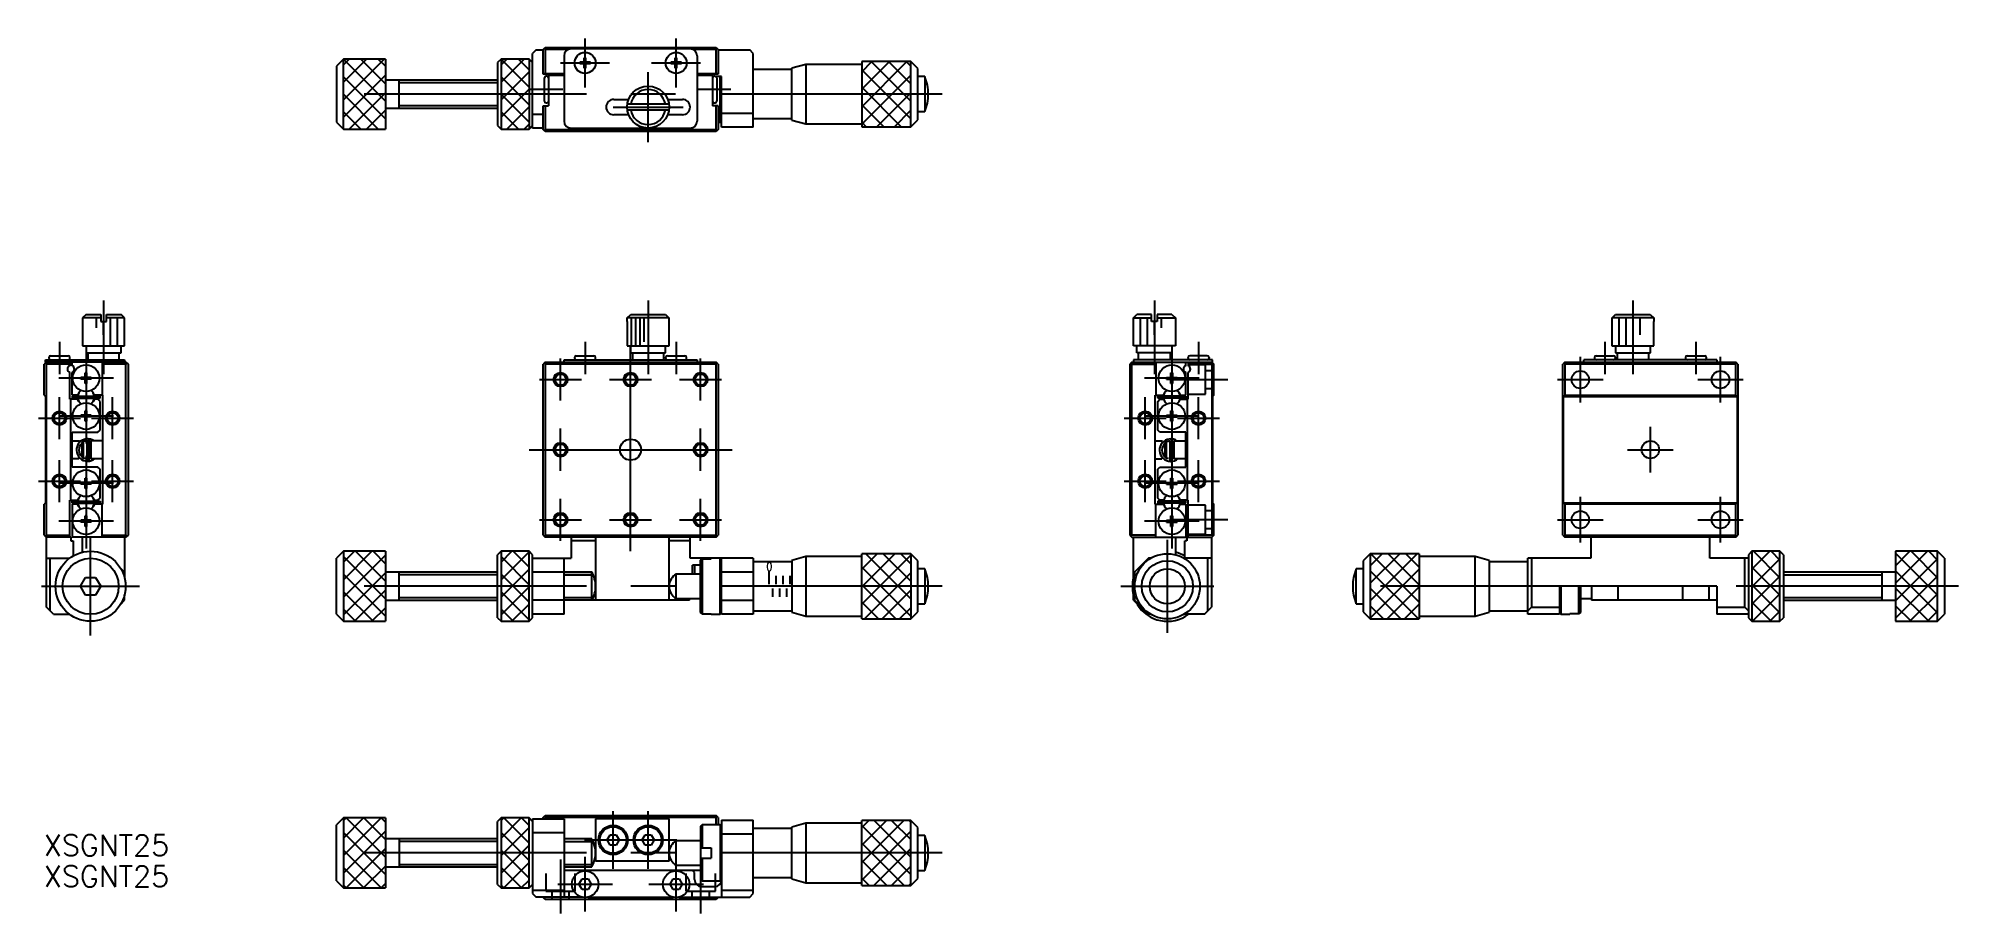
# Model space of a CAD drawing. Extents: x -85 to 190, y -66 to 59.
import ezdxf
from ezdxf.enums import TextEntityAlignment as Align

# ---------------------------------------------------------------- set-up
doc = ezdxf.new("R2010")
doc.units = 0
doc.linetypes.add('CENTER', pattern=[50.8, 31.75, -6.35, 6.35, -6.35])
doc.linetypes.add('DASHED', pattern=[19.05, 12.7, -6.35])
doc.layers.get('0').update_dxf_attribs({"linetype": 'CONTINUOUS'})
doc.layers.add('CENTER', color=1, linetype='CENTER')
doc.styles.get("Standard").update_dxf_attribs({"font": 'txt.shx', "height": 3, "bigfont": 'bigfont.shx'})

msp = doc.modelspace()

# ---------------------------------------------------------------- texts
at = {"color": 7, "linetype": 'CONTINUOUS', "width": 0.86}
msp.add_text('0', height=1.2, dxfattribs=at).set_placement((19.81, -17.28), align=Align.CENTER)

# ---------------------------------------------------------------- blocks, each defined once
blk = doc.blocks.new('*U2')
at = {"color": 7, "linetype": 'CONTINUOUS'}
blk.add_text('XSGNT25', height=3, dxfattribs=at).set_placement((-83.76, -57.98))
blk = doc.blocks.new('*U3')
at = {"color": 7, "linetype": 'CONTINUOUS'}
blk.add_text('XSGNT25', height=3, dxfattribs=at).set_placement((-83.76, -62.38))

# ---------------------------------------------------------------- linework, layer by layer
at = {"color": 7, "linetype": 'CONTINUOUS'}
for p, q in [((-41, 55.75), (-42, 54.75)), ((-35, 55.75), (-41, 55.75)), ((-41, 54.94), (-40.19, 55.75)), ((-41, 52.44), (-37.69, 55.75)), ((-41, 49.94), (-35.19, 55.75)), ((-41, 55.73), (-35, 49.73)), ((-41, 45.75), (-41, 55.73)), ((-38.52, 55.75), (-35, 52.23)), ((-36.02, 55.75), (-35, 54.73)), ((-35, 55.75), (-35, 45.75)), ((-18.5, 55.75), (-19, 55.25)), ((-19, 55.25), (-19, 46.25)), ((-14.5, 55.75), (-18.5, 55.75)), ((-18.5, 54.94), (-17.69, 55.75)), ((-18.5, 52.44), (-15.19, 55.75)), ((-18.5, 55.73), (-14.5, 51.73)), ((-18.5, 55.73), (-18.5, 45.75)), ((-16.02, 55.75), (-14.5, 54.23)), ((-14, 55.25), (-14.5, 55.75)), ((-14.5, 55.75), (-14.5, 45.75)), ((-13.5, 57.05), (-14, 56.55)), ((-14, 45.9), (-14, 56.55)), ((-13.5, 57.05), (-12.5, 57.05)), ((-12.5, 57.1), (-12.2, 57.4)), ((-12.5, 53.6), (-12.5, 57.1)), ((-12.35, 57.25), (-12.2, 57.1)), ((-12.2, 57.4), (12.2, 57.4)), ((-12.2, 57.1), (-12.2, 53.7)), ((-8.94, 57.1), (-12.2, 57.1)), ((-9.5, 56.2), (-9.5, 46.9)), ((8.5, 57.2), (-8.5, 57.2)), ((-7.25, 55.08), (-7.25, 55.33)), ((-6.63, 55.33), (-7.25, 55.33)), ((-6.63, 55.08), (-7.25, 55.08)), ((-6.38, 55.95), (-6.63, 55.95)), ((-6.63, 55.33), (-6.63, 55.95)), ((-6.63, 54.45), (-6.63, 55.08)), ((-6.38, 55.33), (-6.38, 55.95)), ((-5.75, 55.33), (-6.38, 55.33)), ((-6.38, 54.45), (-6.38, 55.08)), ((-5.75, 55.08), (-6.38, 55.08)), ((-5.75, 55.08), (-5.75, 55.33)), ((5.75, 55.08), (5.75, 55.33)), ((6.37, 55.33), (5.75, 55.33)), ((6.37, 55.08), (5.75, 55.08)), ((6.62, 55.95), (6.37, 55.95)), ((6.37, 55.33), (6.37, 55.95)), ((6.37, 54.45), (6.37, 55.08)), ((6.62, 55.33), (6.62, 55.95)), ((7.25, 55.33), (6.62, 55.33)), ((6.62, 54.45), (6.62, 55.08)), ((7.25, 55.08), (6.62, 55.08)), ((7.25, 55.08), (7.25, 55.33)), ((12.2, 57.1), (8.94, 57.1)), ((9.5, 56.2), (9.5, 46.9)), ((12.2, 57.4), (12.5, 57.1)), ((12.2, 57.1), (12.35, 57.25)), ((12.2, 53.7), (12.2, 57.1)), ((12.5, 57.1), (12.5, 53.6)), ((12.5, 57.05), (17, 57.05)), ((17.5, 56.55), (17, 57.05)), ((17.5, 46.05), (17.5, 56.55)), ((25, 55), (23, 54.45)), ((25, 55), (25, 46.5)), ((33, 55), (25, 55)), ((40, 55.4), (33, 55.4)), ((33, 53.94), (34.46, 55.4)), ((33, 51.44), (36.96, 55.4)), ((33, 48.94), (39.46, 55.4)), ((33, 55.4), (33, 46.1)), ((34.33, 55.4), (40, 49.73)), ((36.83, 55.4), (40, 52.23)), ((39.33, 55.4), (40, 54.73)), ((40, 46.1), (40, 55.4)), ((41, 54.4), (40, 55.4)), ((-42, 54.75), (-42, 46.75)), ((-41, 47.44), (-35, 53.44)), ((-41, 53.23), (-35, 47.23)), ((-19, 52.75), (-35, 52.75)), ((-33.04, 48.75), (-33.04, 52.75)), ((-18.5, 49.94), (-14.5, 53.94)), ((-18.5, 53.23), (-14.5, 49.23)), ((-12.5, 53.7), (-9.5, 53.7)), ((-11.7, 53.6), (-12.5, 53.6)), ((-12.3, 49.75), (-12.3, 53.05)), ((-11.95, 53.3), (-12.05, 53.3)), ((-11.7, 53.6), (-11.7, 49.1)), ((-9.5, 53.4), (-11.7, 53.4)), ((-6.38, 54.45), (-6.63, 54.45)), ((6.62, 54.45), (6.37, 54.45)), ((9.5, 53.7), (12.5, 53.7)), ((11.7, 53.4), (9.5, 53.4)), ((12.5, 53.6), (11.7, 53.6)), ((11.7, 53.6), (11.7, 49.1)), ((11.8, 53.25), (11.7, 53.25)), ((12.05, 53.3), (11.95, 53.3)), ((13, 53.25), (12.2, 53.25)), ((12.3, 53.05), (12.3, 49.75)), ((12.8, 46.75), (12.8, 53.25)), ((13, 46.05), (13, 53.25)), ((23, 54.25), (17.5, 54.25)), ((23, 47.05), (23, 54.45)), ((33, 54.23), (40, 47.23)), ((33, 46.44), (40, 53.44)), ((41, 47.1), (41, 54.4)), ((42, 53.25), (41, 53.25)), ((42, 53.25), (42, 48.25)), ((-41, 50.73), (-36.02, 45.75)), ((-40.19, 45.75), (-35, 50.94)), ((-18.5, 47.44), (-14.5, 51.44)), ((-18.5, 50.73), (-14.5, 46.73)), ((-12.05, 49.5), (-11.95, 49.5)), ((-2.4, 50), (-0.29, 50)), ((5.29, 50), (7.4, 50)), ((11.95, 49.5), (12.05, 49.5)), ((33, 51.73), (38.63, 46.1)), ((35.16, 46.1), (40, 50.94)), ((-42, 46.75), (-41, 45.75)), ((-41, 48.23), (-38.52, 45.75)), ((-37.69, 45.75), (-35, 48.44)), ((-35, 48.75), (-19, 48.75)), ((-18.5, 48.23), (-16.02, 45.75)), ((-17.69, 45.75), (-14.5, 48.94)), ((-14, 47.9), (-12.5, 47.9)), ((-12.5, 45.7), (-12.5, 49.1)), ((-12.5, 49.1), (-11.7, 49.1)), ((-12.2, 49.1), (-12.2, 45.7)), ((-0.29, 47.8), (-2.4, 47.8)), ((5.47, 49.3), (-0.47, 49.3)), ((0.03, 49.3), (-0.47, 49.3)), ((-0.47, 48.5), (0.03, 48.5)), ((4.97, 49.3), (0.03, 49.3)), ((0.03, 48.5), (4.97, 48.5)), ((5.47, 49.3), (4.97, 49.3)), ((4.97, 48.5), (5.47, 48.5)), ((7.4, 47.8), (5.29, 47.8)), ((12.5, 49.1), (11.7, 49.1)), ((12.2, 45.7), (12.2, 49.1)), ((12.5, 49.1), (12.5, 45.7)), ((12.5, 46.75), (12.8, 46.75)), ((12.8, 46.75), (13, 46.95)), ((13, 48.05), (17.5, 48.05)), ((17.5, 47.25), (23, 47.25)), ((23, 47.05), (25, 46.5)), ((33, 49.23), (36.13, 46.1)), ((33, 46.73), (33.63, 46.1)), ((37.66, 46.1), (40, 48.44)), ((40, 46.1), (41, 47.1)), ((41, 48.25), (42, 48.25)), ((-41, 45.75), (-35, 45.75)), ((-19, 46.25), (-18.5, 45.75)), ((-18.5, 45.75), (-14.5, 45.75)), ((-15.19, 45.75), (-14.5, 46.44)), ((-14.5, 45.75), (-14, 46.25)), ((-12.5, 45.9), (-14, 45.9)), ((-12.2, 45.4), (-12.5, 45.7)), ((-12.2, 45.7), (-12.35, 45.55)), ((-12.2, 45.7), (12.2, 45.7)), ((12.2, 45.4), (-12.2, 45.4)), ((-8.5, 45.9), (8.5, 45.9)), ((12.5, 45.7), (12.2, 45.4)), ((12.35, 45.55), (12.2, 45.7)), ((17.5, 46.05), (13, 46.05)), ((25, 46.5), (33, 46.5)), ((33, 46.1), (40, 46.1)), ((-77.75, 19.3), (-78.25, 18.8)), ((-77.75, 19.3), (-75.65, 19.3)), ((-75.65, 19.3), (-75.65, 18.3)), ((-74.85, 19.3), (-72.75, 19.3)), ((-74.85, 18.3), (-74.85, 19.3)), ((-72.25, 18.8), (-72.75, 19.3)), ((-0.47, 18.8), (0.03, 19.3)), ((0.03, 19.3), (4.97, 19.3)), ((4.97, 19.3), (5.47, 18.8)), ((71.78, 18.8), (72.28, 19.3)), ((74.38, 19.3), (72.28, 19.3)), ((74.38, 18.3), (74.38, 19.3)), ((75.18, 19.3), (75.18, 18.3)), ((77.28, 19.3), (75.18, 19.3)), ((77.28, 19.3), (77.78, 18.8)), ((140.13, 18.8), (140.63, 19.3)), ((140.63, 19.3), (145.57, 19.3)), ((140.63, 19.3), (145.57, 19.3)), ((145.57, 19.3), (146.07, 18.8)), ((-78.25, 18.8), (-78.25, 14.8)), ((-75.65, 18.8), (-78.25, 18.8)), ((-76.25, 17.4), (-76.25, 18.8)), ((-75.65, 18.3), (-74.85, 18.3)), ((-75.25, 16.4), (-75.25, 18.3)), ((-72.25, 18.8), (-74.85, 18.8)), ((-74.25, 14.8), (-74.25, 18.8)), ((-73.25, 14.8), (-73.25, 18.8)), ((-72.25, 14.8), (-72.25, 18.8)), ((-0.5, 18.3), (-0.5, 14.8)), ((-0.5, 18.3), (-0.47, 18.3)), ((5.47, 18.8), (-0.47, 18.8)), ((-0.47, 18.3), (-0.47, 18.8)), ((0.1, 18.8), (0.1, 14.8)), ((0.7, 18.8), (0.7, 14.8)), ((1.3, 18.8), (1.3, 14.8)), ((1.9, 18.8), (1.9, 15.4)), ((2.5, 18.8), (2.5, 16.4)), ((5.47, 18.8), (5.47, 18.3)), ((5.47, 18.3), (5.5, 18.3)), ((5.5, 14.8), (5.5, 18.3)), ((71.78, 14.8), (71.78, 18.8)), ((71.78, 18.8), (74.38, 18.8)), ((72.78, 14.8), (72.78, 18.8)), ((73.78, 14.8), (73.78, 18.8)), ((75.18, 18.3), (74.38, 18.3)), ((74.78, 16.4), (74.78, 18.3)), ((75.18, 18.8), (77.78, 18.8)), ((75.78, 17.4), (75.78, 18.8)), ((77.78, 18.8), (77.78, 14.8)), ((140.1, 18.3), (140.1, 14.8)), ((140.1, 18.3), (140.13, 18.3)), ((140.1, 18.3), (140.13, 18.3)), ((146.07, 18.8), (140.13, 18.8)), ((140.13, 18.3), (140.13, 18.8)), ((141.1, 18.8), (141.1, 14.8)), ((142.1, 18.8), (142.1, 14.8)), ((143.1, 18.8), (143.1, 15.4)), ((144.1, 18.8), (144.1, 16.4)), ((146.07, 18.8), (146.07, 18.3)), ((146.07, 18.3), (146.1, 18.3)), ((146.07, 18.3), (146.1, 18.3)), ((146.1, 14.8), (146.1, 18.3)), ((-78.25, 14.8), (-72.25, 14.8)), ((-77.75, 14.8), (-77.75, 13.8)), ((-77.75, 13.8), (-72.75, 13.8)), ((-77.5, 13.8), (-77.5, 12.8)), ((-73, 12.8), (-73, 13.8)), ((-72.75, 13.8), (-72.75, 14.8)), ((-0.5, 14.8), (5.5, 14.8)), ((0, 14.8), (5, 14.8)), ((0, 14.8), (5, 14.8)), ((0, 14.8), (0, 13.8)), ((0, 13.8), (5, 13.8)), ((0.25, 13.8), (0.25, 12.8)), ((4.75, 12.8), (4.75, 13.8)), ((5, 13.8), (5, 14.8)), ((77.78, 14.8), (71.78, 14.8)), ((72.28, 13.8), (72.28, 14.8)), ((77.28, 13.8), (72.28, 13.8)), ((72.53, 12.8), (72.53, 13.8)), ((77.03, 13.8), (77.03, 12.8)), ((77.28, 14.8), (77.28, 13.8)), ((140.1, 14.8), (146.1, 14.8)), ((140.6, 14.8), (140.6, 13.8)), ((140.6, 13.8), (145.6, 13.8)), ((140.85, 13.8), (140.85, 12.8)), ((145.35, 12.8), (145.35, 13.8)), ((145.6, 13.8), (145.6, 14.8)), ((-83.45, 12.5), (-83.75, 12.2)), ((-83.75, 7.8), (-83.75, 12.2)), ((-83.45, 12.2), (-83.6, 12.35)), ((-83.55, 12.5), (-83.55, 12.8)), ((-83.55, 12.8), (-72.25, 12.8)), ((-72.05, 12.5), (-83.55, 12.5)), ((-83.45, 12.2), (-83.45, -12.2)), ((-80.05, 12.2), (-83.45, 12.2)), ((-83.05, 13.15), (-83.05, 13.05)), ((-82.8, 13.4), (-80.3, 13.4)), ((-80.05, 13.05), (-80.05, 13.15)), ((-80.05, 12.5), (-80.05, 11.98)), ((-80.05, 7.2), (-80.05, 11.02)), ((-79.75, 11.98), (-79.75, 12.5)), ((-79.75, 7.8), (-79.75, 11.02)), ((-75.45, 12.5), (-75.45, 7.8)), ((-72.05, 12.2), (-75.45, 12.2)), ((-72.25, 12.8), (-72.25, 12.5)), ((-72.05, 12.5), (-71.75, 12.2)), ((-71.9, 12.35), (-72.05, 12.2)), ((-72.05, -12.2), (-72.05, 12.2)), ((-71.75, 12.2), (-71.75, -12.2)), ((-12.2, 12.5), (-12.5, 12.2)), ((-12.5, -12.2), (-12.5, 12.2)), ((-12.2, 12.2), (-12.35, 12.35)), ((-12.2, 12.5), (12.2, 12.5)), ((-12.2, 12.2), (-12.2, -12.2)), ((12.2, 12.2), (-12.2, 12.2)), ((-9.5, 12.5), (-9.5, 12.8)), ((-9.5, 12.8), (9.5, 12.8)), ((-8, 13.15), (-8, 13.05)), ((-7.75, 13.4), (-5.25, 13.4)), ((-5, 13.05), (-5, 13.15)), ((5, 13.15), (5, 13.05)), ((5.25, 13.4), (7.75, 13.4)), ((8, 13.05), (8, 13.15)), ((9.5, 12.8), (9.5, 12.5)), ((12.5, 12.2), (12.2, 12.5)), ((12.35, 12.35), (12.2, 12.2)), ((12.2, -12.2), (12.2, 12.2)), ((12.5, 12.2), (12.5, -12.2)), ((71.58, 12.5), (71.28, 12.2)), ((71.28, 12.2), (71.28, -12.2)), ((71.43, 12.35), (71.58, 12.2)), ((71.58, 12.5), (83.08, 12.5)), ((71.58, -12.2), (71.58, 12.2)), ((71.58, 12.2), (74.98, 12.2)), ((83.08, 12.8), (71.78, 12.8)), ((71.78, 12.8), (71.78, 12.5)), ((74.98, 12.5), (74.98, 7.8)), ((79.28, 11.98), (79.28, 12.5)), ((79.28, 7.8), (79.28, 11.02)), ((79.58, 13.05), (79.58, 13.15)), ((79.58, 12.5), (79.58, 11.98)), ((79.58, 12.2), (82.98, 12.2)), ((79.58, 7.2), (79.58, 11.02)), ((82.33, 13.4), (79.83, 13.4)), ((82.58, 13.15), (82.58, 13.05)), ((82.98, 12.5), (83.28, 12.2)), ((82.98, 12.2), (83.13, 12.35)), ((82.98, 12.2), (82.98, -12.2)), ((83.08, 12.5), (83.08, 12.8)), ((83.28, 7.8), (83.28, 12.2)), ((133.4, 12.5), (133.1, 12.2)), ((133.1, -12.2), (133.1, 12.2)), ((133.4, 12.2), (133.25, 12.35)), ((133.4, 12.5), (157.8, 12.5)), ((157.8, 12.2), (133.4, 12.2)), ((133.4, 12.2), (133.4, 7.8)), ((136.1, 12.5), (136.1, 12.8)), ((155.1, 12.8), (136.1, 12.8)), ((137.6, 13.15), (137.6, 13.05)), ((137.85, 13.4), (140.35, 13.4)), ((140.6, 13.05), (140.6, 13.15)), ((150.6, 13.15), (150.6, 13.05)), ((150.85, 13.4), (153.35, 13.4)), ((153.6, 13.05), (153.6, 13.15)), ((155.1, 12.8), (155.1, 12.5)), ((158.1, 12.2), (157.8, 12.5)), ((157.95, 12.35), (157.8, 12.2)), ((157.8, 7.8), (157.8, 12.2)), ((158.1, 12.2), (158.1, -12.2)), ((-77.88, 10.32), (-78.5, 10.32)), ((-78.5, 10.07), (-78.5, 10.32)), ((-77.88, 10.07), (-78.5, 10.07)), ((-77.88, 10.32), (-77.88, 10.95)), ((-77.63, 10.95), (-77.88, 10.95)), ((-77.88, 9.45), (-77.88, 10.07)), ((-77.63, 9.45), (-77.88, 9.45)), ((-77.63, 10.32), (-77.63, 10.95)), ((-77, 10.32), (-77.63, 10.32)), ((-77.63, 9.45), (-77.63, 10.07)), ((-77, 10.07), (-77.63, 10.07)), ((-77, 10.07), (-77, 10.32)), ((76.53, 10.32), (77.15, 10.32)), ((76.53, 10.07), (76.53, 10.32)), ((76.53, 10.07), (77.15, 10.07)), ((77.15, 10.32), (77.15, 10.95)), ((77.15, 10.95), (77.4, 10.95)), ((77.15, 9.45), (77.15, 10.07)), ((77.15, 9.45), (77.4, 9.45)), ((77.4, 10.32), (77.4, 10.95)), ((77.4, 10.32), (78.03, 10.32)), ((77.4, 10.07), (78.03, 10.07)), ((77.4, 9.45), (77.4, 10.07)), ((78.03, 10.07), (78.03, 10.32)), ((-83.75, 7.8), (-83.55, 7.6)), ((-83.55, 7.6), (-83.55, -7.6)), ((-79.95, 7.2), (-80.05, 7.2)), ((-79.95, 7.2), (-79.95, -7.2)), ((-78.95, 7.2), (-79.95, 7.2)), ((-78.95, 7.8), (-79.75, 7.8)), ((-79.75, 7.65), (-75.75, 7.65)), ((-79.75, 7.65), (-79.75, 7.35)), ((-79.75, 7.35), (-75.75, 7.35)), ((-79, 7.35), (-78.93, 7.35)), ((-79, 7.35), (-78.93, 7.35)), ((-79, 7.35), (-78.93, 7.35)), ((-79, 7.35), (-78.93, 7.35)), ((-79, 7.35), (-78.93, 7.35)), ((-79, 7.35), (-78.93, 7.35)), ((-79, 7.35), (-78.93, 7.35)), ((-79, 7.35), (-78.93, 7.35)), ((-79, 7.35), (-78.93, 7.35)), ((-79, 7.35), (-78.93, 7.35)), ((-79, 7.35), (-78.93, 7.35)), ((-79, 7.35), (-78.93, 7.35)), ((-79, 7.35), (-78.93, 7.35)), ((-78.78, 8.1), (-78.95, 7.8)), ((-78.78, 6.9), (-78.95, 7.2)), ((-77.63, 5.55), (-77.88, 5.55)), ((-77.88, 4.92), (-77.88, 5.55)), ((-77.63, 4.92), (-77.63, 5.55)), ((-76.55, 7.8), (-76.72, 8.1)), ((-76.55, 7.2), (-76.72, 6.9)), ((-76.57, 7.35), (-76.5, 7.35)), ((-76.57, 7.35), (-76.5, 7.35)), ((-75.35, 7.8), (-76.55, 7.8)), ((-76.05, 7.2), (-76.55, 7.2)), ((-75.75, 6.9), (-76.05, 7.2)), ((-75.75, 7.35), (-75.75, 7.65)), ((-75.75, 2.8), (-75.75, 6.9)), ((-75.35, -7.8), (-75.35, 7.8)), ((74.88, -7.8), (74.88, 7.8)), ((74.88, 7.8), (76.08, 7.8)), ((79.28, 7.65), (75.28, 7.65)), ((75.28, 7.35), (75.28, 7.65)), ((79.28, 7.35), (75.28, 7.35)), ((75.28, 6.9), (75.58, 7.2)), ((75.28, 2.8), (75.28, 6.9)), ((75.58, 7.2), (76.08, 7.2)), ((76.1, 7.35), (76.03, 7.35)), ((76.1, 7.35), (76.03, 7.35)), ((76.08, 7.8), (76.25, 8.1)), ((76.08, 7.2), (76.25, 6.9)), ((77.15, 4.92), (77.15, 5.55)), ((77.15, 5.55), (77.4, 5.55)), ((77.4, 4.92), (77.4, 5.55)), ((78.31, 8.1), (78.48, 7.8)), ((78.31, 6.9), (78.48, 7.2)), ((78.53, 7.35), (78.46, 7.35)), ((78.53, 7.35), (78.46, 7.35)), ((78.53, 7.35), (78.46, 7.35)), ((78.53, 7.35), (78.46, 7.35)), ((78.53, 7.35), (78.46, 7.35)), ((78.53, 7.35), (78.46, 7.35)), ((78.53, 7.35), (78.46, 7.35)), ((78.53, 7.35), (78.46, 7.35)), ((78.53, 7.35), (78.46, 7.35)), ((78.53, 7.35), (78.46, 7.35)), ((78.53, 7.35), (78.46, 7.35)), ((78.53, 7.35), (78.46, 7.35)), ((78.53, 7.35), (78.46, 7.35)), ((78.48, 7.8), (79.28, 7.8)), ((78.48, 7.2), (79.48, 7.2)), ((79.28, 7.65), (79.28, 7.35)), ((79.48, 7.2), (79.48, -7.2)), ((79.48, 7.2), (79.58, 7.2)), ((83.28, 7.8), (83.08, 7.6)), ((83.08, 7.6), (83.08, -7.6)), ((133.2, 7.6), (133.4, 7.8)), ((133.2, -7.6), (133.2, 7.6)), ((133.2, 7.6), (158, 7.6)), ((133.4, 7.8), (157.8, 7.8)), ((157.8, 7.8), (158, 7.6)), ((158, 7.6), (158, -7.6)), ((-78.5, 4.67), (-78.5, 4.92)), ((-77.88, 4.92), (-78.5, 4.92)), ((-77.88, 4.67), (-78.5, 4.67)), ((-77.88, 4.05), (-77.88, 4.67)), ((-77.63, 4.05), (-77.88, 4.05)), ((-77, 4.92), (-77.63, 4.92)), ((-77.63, 4.05), (-77.63, 4.67)), ((-77, 4.67), (-77.63, 4.67)), ((-77, 4.67), (-77, 4.92)), ((-76.05, 2.5), (-75.75, 2.8)), ((75.58, 2.5), (75.28, 2.8)), ((76.53, 4.67), (76.53, 4.92)), ((76.53, 4.92), (77.15, 4.92)), ((76.53, 4.67), (77.15, 4.67)), ((77.15, 4.05), (77.15, 4.67)), ((77.15, 4.05), (77.4, 4.05)), ((77.4, 4.92), (78.03, 4.92)), ((77.4, 4.67), (78.03, 4.67)), ((77.4, 4.05), (77.4, 4.67)), ((78.03, 4.67), (78.03, 4.92)), ((-79.75, -2.5), (-79.75, 2.5)), ((-79.75, 2.5), (-76.05, 2.5)), ((-78.7, 1.23), (-79.75, 1.23)), ((-78.15, 1.2), (-78.35, 0.99)), ((-78.35, 0.99), (-78.35, -0.99)), ((-78.15, 1.2), (-78.15, -1.2)), ((-77.85, 1.2), (-78.15, 1.2)), ((-77.65, 1.25), (-77.85, 1.25)), ((-77.85, 1.25), (-77.85, 1.2)), ((-77.65, 1.34), (-77.65, -1.44)), ((-77.65, 0), (-77.65, -1.25)), ((-77.57, 1.53), (-77.64, 1.45)), ((-77.47, 1.55), (-77.57, 1.53)), ((-77.37, 1.51), (-77.47, 1.55)), ((-77.31, 1.43), (-77.37, 1.51)), ((-77.05, 1.25), (-77.29, 1.01)), ((-77.05, 1.25), (-77.05, -1.25)), ((-75.35, 1.25), (-77.05, 1.25)), ((75.93, 1.21), (74.88, 1.21)), ((79.28, 2.5), (75.58, 2.5)), ((76.48, 1.18), (76.28, 0.97)), ((76.28, 0.97), (76.28, -1.01)), ((76.78, 1.18), (76.48, 1.18)), ((76.48, 1.18), (76.48, -1.22)), ((76.78, 1.23), (76.78, 1.18)), ((76.98, 1.23), (76.78, 1.23)), ((76.98, 1.32), (76.98, -1.46)), ((77.06, 1.51), (76.99, 1.43)), ((77.16, 1.53), (77.06, 1.51)), ((77.25, 1.49), (77.16, 1.53)), ((77.31, 1.41), (77.25, 1.49)), ((77.58, 1.23), (77.34, 0.99)), ((79.28, 1.23), (77.58, 1.23)), ((77.58, 1.23), (77.58, -1.27)), ((79.28, -2.5), (79.28, 2.5)), ((-79.75, -1.27), (-78.76, -1.27)), ((-76.05, -2.5), (-79.75, -2.5)), ((-78.35, -0.99), (-78.15, -1.2)), ((-78.15, -1.2), (-77.85, -1.2)), ((-77.66, -1.46), (-77.63, -1.56)), ((-77.63, -1.56), (-77.55, -1.63)), ((-77.55, -1.63), (-77.45, -1.65)), ((-77.45, -1.65), (-77.36, -1.6)), ((-77.36, -1.6), (-77.31, -1.51)), ((-77.29, -1.01), (-77.05, -1.25)), ((-77.05, -1.25), (-75.35, -1.25)), ((-75.75, -2.8), (-76.05, -2.5)), ((74.88, -1.29), (75.86, -1.29)), ((75.28, -2.8), (75.58, -2.5)), ((75.58, -2.5), (79.28, -2.5)), ((76.28, -1.01), (76.48, -1.22)), ((76.48, -1.22), (76.78, -1.22)), ((76.97, -1.48), (76.99, -1.58)), ((76.98, -0.02), (76.98, -1.27)), ((76.99, -1.58), (77.07, -1.65)), ((77.07, -1.65), (77.18, -1.67)), ((77.18, -1.67), (77.27, -1.62)), ((77.27, -1.62), (77.32, -1.53)), ((77.34, -1.03), (77.58, -1.27)), ((77.58, -1.27), (79.28, -1.27)), ((-77.88, -4.68), (-78.5, -4.68)), ((-78.5, -4.93), (-78.5, -4.68)), ((-77.88, -4.93), (-78.5, -4.93)), ((-77.88, -4.68), (-77.88, -4.05)), ((-77.63, -4.05), (-77.88, -4.05)), ((-77.88, -5.55), (-77.88, -4.93)), ((-77.63, -4.68), (-77.63, -4.05)), ((-77, -4.68), (-77.63, -4.68)), ((-77, -4.93), (-77.63, -4.93)), ((-77.63, -5.55), (-77.63, -4.93)), ((-77, -4.93), (-77, -4.68)), ((-75.75, -6.9), (-75.75, -2.8)), ((75.28, -6.9), (75.28, -2.8)), ((76.53, -4.68), (77.15, -4.68)), ((76.53, -4.93), (76.53, -4.68)), ((76.53, -4.93), (77.15, -4.93)), ((77.15, -4.68), (77.15, -4.05)), ((77.15, -4.05), (77.4, -4.05)), ((77.15, -5.55), (77.15, -4.93)), ((77.4, -4.68), (77.4, -4.05)), ((77.4, -4.68), (78.03, -4.68)), ((77.4, -4.93), (78.03, -4.93)), ((77.4, -5.55), (77.4, -4.93)), ((78.03, -4.93), (78.03, -4.68)), ((-83.55, -7.6), (-83.75, -7.8)), ((-83.75, -12.2), (-83.75, -7.8)), ((-80.05, -12.5), (-80.05, -7.2)), ((-80.05, -7.2), (-78.95, -7.2)), ((-79.75, -7.35), (-75.75, -7.35)), ((-79.75, -7.65), (-79.75, -7.35)), ((-79.75, -7.65), (-75.75, -7.65)), ((-79.75, -7.8), (-79.75, -12.5)), ((-78.95, -7.8), (-79.75, -7.8)), ((-79, -7.35), (-78.93, -7.35)), ((-79, -7.35), (-78.93, -7.35)), ((-79, -7.35), (-78.93, -7.35)), ((-79, -7.35), (-78.93, -7.35)), ((-79, -7.35), (-78.93, -7.35)), ((-79, -7.35), (-78.93, -7.35)), ((-79, -7.35), (-78.93, -7.35)), ((-79, -7.35), (-78.93, -7.35)), ((-79, -7.35), (-78.93, -7.35)), ((-79, -7.35), (-78.93, -7.35)), ((-79, -7.35), (-78.93, -7.35)), ((-79, -7.35), (-78.93, -7.35)), ((-79, -7.35), (-78.93, -7.35)), ((-78.78, -6.9), (-78.95, -7.2)), ((-78.78, -8.1), (-78.95, -7.8)), ((-77.63, -5.55), (-77.88, -5.55)), ((-76.55, -7.2), (-76.72, -6.9)), ((-76.55, -7.8), (-76.72, -8.1)), ((-76.57, -7.35), (-76.5, -7.35)), ((-76.57, -7.35), (-76.5, -7.35)), ((-76.55, -7.2), (-76.05, -7.2)), ((-75.35, -7.8), (-76.55, -7.8)), ((-76.05, -7.2), (-75.75, -6.9)), ((-75.75, -7.35), (-75.75, -7.65)), ((-75.45, -12.2), (-75.45, -7.8)), ((74.88, -7.8), (76.08, -7.8)), ((74.98, -12.2), (74.98, -7.8)), ((75.58, -7.2), (75.28, -6.9)), ((79.28, -7.35), (75.28, -7.35)), ((75.28, -7.35), (75.28, -7.65)), ((79.28, -7.65), (75.28, -7.65)), ((76.08, -7.2), (75.58, -7.2)), ((76.1, -7.35), (76.03, -7.35)), ((76.1, -7.35), (76.03, -7.35)), ((76.08, -7.2), (76.25, -6.9)), ((76.08, -7.8), (76.25, -8.1)), ((77.15, -5.55), (77.4, -5.55)), ((78.31, -6.9), (78.48, -7.2)), ((78.31, -8.1), (78.48, -7.8)), ((78.53, -7.35), (78.46, -7.35)), ((78.53, -7.35), (78.46, -7.35)), ((78.53, -7.35), (78.46, -7.35)), ((78.53, -7.35), (78.46, -7.35)), ((78.53, -7.35), (78.46, -7.35)), ((78.53, -7.35), (78.46, -7.35)), ((78.53, -7.35), (78.46, -7.35)), ((78.53, -7.35), (78.46, -7.35)), ((78.53, -7.35), (78.46, -7.35)), ((78.53, -7.35), (78.46, -7.35)), ((78.53, -7.35), (78.46, -7.35)), ((78.53, -7.35), (78.46, -7.35)), ((78.53, -7.35), (78.46, -7.35)), ((79.58, -7.2), (78.48, -7.2)), ((78.48, -7.8), (79.28, -7.8)), ((79.28, -7.65), (79.28, -7.35)), ((79.28, -7.8), (79.28, -12.5)), ((79.58, -12.5), (79.58, -7.2)), ((83.08, -7.6), (83.28, -7.8)), ((83.28, -12.2), (83.28, -7.8)), ((133.2, -7.6), (158, -7.6)), ((133.4, -7.8), (133.2, -7.6)), ((157.8, -7.8), (133.4, -7.8)), ((133.4, -7.8), (133.4, -12.2)), ((158, -7.6), (157.8, -7.8)), ((157.8, -12.2), (157.8, -7.8)), ((-77.88, -10.08), (-78.5, -10.08)), ((-78.5, -10.33), (-78.5, -10.08)), ((-77.88, -10.33), (-78.5, -10.33)), ((-77.88, -10.08), (-77.88, -9.45)), ((-77.63, -9.45), (-77.88, -9.45)), ((-77.88, -10.95), (-77.88, -10.33)), ((-77.63, -10.95), (-77.88, -10.95)), ((-77.63, -10.08), (-77.63, -9.45)), ((-77, -10.08), (-77.63, -10.08)), ((-77, -10.33), (-77.63, -10.33)), ((-77.63, -10.95), (-77.63, -10.33)), ((-77, -10.33), (-77, -10.08)), ((76.53, -10.08), (77.15, -10.08)), ((76.53, -10.33), (76.53, -10.08)), ((76.53, -10.33), (77.15, -10.33)), ((77.15, -10.08), (77.15, -9.45)), ((77.15, -9.45), (77.4, -9.45)), ((77.15, -10.95), (77.15, -10.33)), ((77.15, -10.95), (77.4, -10.95)), ((77.4, -10.08), (77.4, -9.45)), ((77.4, -10.08), (78.03, -10.08)), ((77.4, -10.33), (78.03, -10.33)), ((77.4, -10.95), (77.4, -10.33)), ((78.03, -10.33), (78.03, -10.08)), ((-83.75, -12.2), (-83.45, -12.5)), ((-83.6, -12.35), (-83.45, -12.2)), ((-83.45, -12.2), (-80.05, -12.2)), ((-79.9, -12.5), (-83.45, -12.5)), ((-83.4, -22.5), (-83.4, -12.5)), ((-79.9, -12.5), (-79.9, -13)), ((-79.9, -13), (-79.6, -13)), ((-72.05, -12.5), (-79.75, -12.5)), ((-79.6, -13), (-79.6, -15.17)), ((-78.25, -14.63), (-78.25, -12.5)), ((-75.45, -12.2), (-72.05, -12.2)), ((-75.45, -12.5), (-75.45, -12.2)), ((-72.25, -12.5), (-72.25, -18.28)), ((-71.75, -12.2), (-72.05, -12.5)), ((-72.05, -12.2), (-71.9, -12.35)), ((-12.5, -12.2), (-12.2, -12.5)), ((-12.2, -12.2), (-12.35, -12.35)), ((-12.2, -12.2), (12.2, -12.2)), ((12.2, -12.5), (-12.2, -12.5)), ((-8.5, -12.5), (-8.5, -13)), ((-8.5, -13), (-8.5, -15.5)), ((-5, -13), (-8.5, -13)), ((-5, -12.5), (-5, -21.5)), ((5.5, -21.5), (5.5, -12.5)), ((8.5, -13), (5.5, -13)), ((8.5, -15.5), (8.5, -12.5)), ((12.35, -12.35), (12.2, -12.2)), ((12.2, -12.5), (12.5, -12.2)), ((71.28, -12.2), (71.58, -12.5)), ((71.58, -12.2), (71.43, -12.35)), ((74.98, -12.2), (71.58, -12.2)), ((71.58, -12.5), (79.28, -12.5)), ((71.78, -21.5), (71.78, -12.5)), ((74.98, -12.5), (74.98, -12.2)), ((77.78, -12.5), (77.78, -14.99)), ((79.43, -13), (79.13, -13)), ((79.13, -15.5), (79.13, -13)), ((79.43, -12.5), (82.98, -12.5)), ((79.43, -12.5), (79.43, -13)), ((79.58, -12.5), (79.43, -12.5)), ((82.98, -12.2), (79.58, -12.2)), ((82.93, -12.5), (82.93, -15.5)), ((83.13, -12.35), (82.98, -12.2)), ((83.28, -12.2), (82.98, -12.5)), ((133.1, -12.2), (133.4, -12.5)), ((133.25, -12.35), (133.4, -12.2)), ((133.4, -12.2), (157.8, -12.2)), ((157.8, -12.5), (133.4, -12.5)), ((137.1, -12.5), (137.1, -15.5)), ((154.1, -15.5), (154.1, -12.5)), ((157.8, -12.5), (158.1, -12.2)), ((157.8, -12.2), (157.95, -12.35)), ((-83.4, -15.5), (-80.1, -15.5)), ((-82.9, -15.5), (-82.9, -23)), ((-41, -14.5), (-42, -15.5)), ((-42, -23.5), (-42, -15.5)), ((-41, -14.5), (-41, -24.5)), ((-35, -14.5), (-41, -14.5)), ((-41, -16.06), (-39.44, -14.5)), ((-41, -18.56), (-36.94, -14.5)), ((-41, -21.06), (-35, -15.06)), ((-41, -15.27), (-35, -21.27)), ((-39.27, -14.5), (-35, -18.77)), ((-36.77, -14.5), (-35, -16.27)), ((-35, -14.5), (-35, -24.5)), ((-18.5, -14.5), (-19, -15)), ((-19, -24), (-19, -15)), ((-18.5, -14.5), (-18.5, -24.5)), ((-14.5, -14.5), (-18.5, -14.5)), ((-18.5, -16.06), (-16.94, -14.5)), ((-18.5, -18.56), (-14.5, -14.56)), ((-18.5, -15.27), (-14.5, -19.27)), ((-16.77, -14.5), (-14.5, -16.77)), ((-14.5, -24.5), (-14.5, -14.5)), ((-14, -15), (-14.5, -14.5)), ((-14, -24), (-14, -15)), ((-14, -15.5), (-8.5, -15.5)), ((-9.5, -23.5), (-9.5, -15.5)), ((17.5, -15.5), (8.5, -15.5)), ((10, -15.77), (10.2, -15.57)), ((10, -23.23), (10, -15.77)), ((10.2, -15.57), (10.2, -23.43)), ((10.2, -15.57), (11.5, -15.57)), ((11.5, -15.5), (11.5, -15.57)), ((12.8, -23.5), (12.8, -15.5)), ((13, -15.7), (12.8, -15.5)), ((13, -17.5), (13, -15.5)), ((17.5, -15.5), (17.5, -23.5)), ((23, -16), (17.5, -16)), ((25, -15.25), (23, -15.8)), ((23, -15.8), (23, -23.2)), ((25, -15.25), (25, -23.75)), ((33, -15.25), (25, -15.25)), ((40, -14.85), (33, -14.85)), ((33, -15.02), (33, -14.85)), ((33, -17.06), (35.21, -14.85)), ((33, -19.56), (37.71, -14.85)), ((33, -24.15), (33, -15.02)), ((33, -22.06), (40, -15.06)), ((33.58, -14.85), (40, -21.27)), ((36.08, -14.85), (40, -18.77)), ((38.58, -14.85), (40, -16.27)), ((41, -15.85), (40, -14.85)), ((40, -14.85), (40, -24.15)), ((41, -23.15), (41, -15.85)), ((73.93, -15.5), (71.93, -17.5)), ((74.26, -15.5), (73.93, -15.5)), ((82.93, -15.5), (79, -15.5)), ((82.43, -23), (82.43, -15.5)), ((82.93, -15.5), (82.93, -22.5)), ((105.6, -14.85), (104.6, -15.85)), ((104.6, -15.85), (104.6, -23.15)), ((105.6, -14.85), (105.6, -24.15)), ((112.6, -14.85), (105.6, -14.85)), ((105.6, -16.56), (107.31, -14.85)), ((105.6, -19.06), (109.81, -14.85)), ((105.6, -21.56), (112.31, -14.85)), ((105.68, -14.85), (112.6, -21.77)), ((108.18, -14.85), (112.6, -19.27)), ((110.68, -14.85), (112.6, -16.77)), ((112.6, -14.85), (112.6, -24.15)), ((120.6, -15.25), (112.6, -15.25)), ((120.6, -23.75), (120.6, -15.25)), ((122.6, -15.8), (120.6, -15.25)), ((122.6, -15.8), (122.6, -23.2)), ((128.1, -16), (122.6, -16)), ((128.1, -23.5), (128.1, -15.5)), ((137.1, -15.5), (128.1, -15.5)), ((128.6, -15.5), (128.6, -22.5)), ((159.6, -15.5), (154.1, -15.5)), ((159.1, -22.5), (159.1, -15.5)), ((160.1, -14.5), (159.6, -15)), ((159.6, -15), (159.6, -24)), ((160.1, -14.5), (160.1, -24.5)), ((164.1, -14.5), (160.1, -14.5)), ((160.1, -14.56), (160.16, -14.5)), ((160.1, -17.06), (162.66, -14.5)), ((160.1, -19.56), (164.1, -15.56)), ((160.33, -14.5), (164.1, -18.27)), ((162.83, -14.5), (164.1, -15.77)), ((164.1, -24.5), (164.1, -14.5)), ((164.6, -15), (164.1, -14.5)), ((164.6, -15), (164.6, -24)), ((186.6, -14.5), (180.6, -14.5)), ((180.6, -14.5), (180.6, -24.5)), ((180.6, -16.56), (182.66, -14.5)), ((180.6, -19.06), (185.16, -14.5)), ((180.6, -14.77), (186.6, -20.77)), ((180.6, -21.56), (186.6, -15.56)), ((182.83, -14.5), (186.6, -18.27)), ((185.33, -14.5), (186.6, -15.77)), ((186.6, -24.5), (186.6, -14.5)), ((187.6, -15.5), (186.6, -14.5)), ((187.6, -15.5), (187.6, -23.5)), ((-78.54, -19.5), (-77.82, -18.25)), ((-78.54, -19.5), (-77.82, -18.25)), ((-77.82, -18.25), (-76.38, -18.25)), ((-77.82, -18.25), (-76.38, -18.25)), ((-76.38, -18.25), (-75.66, -19.5)), ((-72.25, -17.5), (-72.8, -16.95)), ((-41, -23.56), (-35, -17.56)), ((-41, -17.77), (-35, -23.77)), ((-19, -17.5), (-35, -17.5)), ((-33.04, -21.5), (-33.04, -17.5)), ((-18.5, -21.06), (-14.5, -17.06)), ((-18.5, -17.77), (-14.5, -21.77)), ((-5.54, -17.5), (-14, -17.5)), ((-5.54, -21.5), (-5.54, -17.5)), ((-5.54, -21.5), (-5.54, -17.5)), ((6.5, -19.96), (6.5, -17.75)), ((10, -17.75), (6.5, -17.75)), ((8.84, -17.75), (8.84, -16.5)), ((10, -16.5), (8.84, -16.5)), ((9.14, -16.5), (9.14, -17.75)), ((17.5, -17.5), (13, -17.5)), ((13, -21.5), (13, -17.5)), ((19.8, -19.2), (19.8, -17.4)), ((20.8, -19.2), (20.8, -18)), ((21.8, -19.2), (21.8, -18)), ((22.8, -19.2), (22.8, -18)), ((33, -16.77), (40, -23.77)), ((33.41, -24.15), (40, -17.56)), ((42, -17), (41, -17)), ((42, -17), (42, -22)), ((71.93, -17.5), (71.93, -21.5)), ((104.6, -17), (103.6, -17)), ((103.6, -22), (103.6, -17)), ((105.6, -24.06), (112.6, -17.06)), ((105.6, -17.27), (112.48, -24.15)), ((160.1, -16.77), (164.1, -20.77)), ((160.1, -22.06), (164.1, -18.06)), ((180.6, -17.5), (164.6, -17.5)), ((178.63, -17.5), (178.63, -21.5)), ((178.64, -17.5), (178.63, -17.5)), ((178.63, -17.5), (178.63, -17.5)), ((180.6, -17.27), (186.6, -23.27)), ((180.6, -24.06), (186.6, -18.06)), ((-83.45, -19.5), (-83.45, -21.5)), ((-83.4, -19.5), (-83.45, -19.5)), ((-83.45, -21.5), (-83.4, -21.5)), ((-77.82, -20.75), (-78.54, -19.5)), ((-77.82, -20.75), (-78.54, -19.5)), ((-76.38, -20.75), (-77.82, -20.75)), ((-75.66, -19.5), (-76.38, -20.75)), ((-72.8, -22.05), (-72.25, -21.5)), ((-72.25, -21.5), (-72.25, -20.72)), ((-41, -20.27), (-36.77, -24.5)), ((-39.44, -24.5), (-35, -20.06)), ((-35, -21.5), (-19, -21.5)), ((-18.5, -23.56), (-14.5, -19.56)), ((-18.5, -20.27), (-14.5, -24.27)), ((8.4, -21.5), (-14, -21.5)), ((6.5, -21.25), (6.5, -19.96)), ((6.5, -21.25), (10, -21.25)), ((8.4, -21.5), (8.4, -21.25)), ((13, -21.5), (17.5, -21.5)), ((13, -23.5), (13, -21.5)), ((20.3, -21), (20.3, -19.8)), ((21.3, -21), (21.3, -19.8)), ((22.3, -21), (22.3, -19.8)), ((33, -19.27), (37.88, -24.15)), ((33, -21.77), (35.38, -24.15)), ((35.91, -24.15), (40, -20.06)), ((71.93, -21.5), (71.78, -21.5)), ((71.78, -21.5), (73.78, -23.5)), ((71.93, -21.5), (73.93, -23.5)), ((82.98, -19.5), (82.93, -19.5)), ((82.93, -21.5), (82.98, -21.5)), ((82.98, -21.5), (82.98, -19.5)), ((105.6, -19.77), (109.98, -24.15)), ((108.01, -24.15), (112.6, -19.56)), ((132.6, -19.5), (132.6, -23.5)), ((155.1, -19.5), (132.6, -19.5)), ((132.8, -19.5), (132.8, -23.5)), ((135.4, -23.43), (135.4, -19.5)), ((135.6, -19.5), (135.6, -23.23)), ((135.6, -21.25), (137.2, -21.25)), ((137.2, -19.5), (137.2, -21.5)), ((155.1, -21.5), (137.2, -21.5)), ((141, -21.5), (141, -19.5)), ((150.2, -19.5), (150.2, -21.5)), ((154, -21.5), (154, -19.5)), ((155.1, -19.5), (155.1, -23.5)), ((160.1, -19.27), (164.1, -23.27)), ((160.1, -21.77), (162.83, -24.5)), ((160.16, -24.5), (164.1, -20.56)), ((164.6, -21.5), (180.6, -21.5)), ((178.63, -21.5), (178.64, -21.5)), ((178.63, -21.5), (178.63, -21.5)), ((180.6, -19.77), (185.33, -24.5)), ((182.66, -24.5), (186.6, -20.56)), ((-82.4, -23.5), (-83.4, -22.5)), ((-82.4, -23.5), (-80.1, -23.5)), ((-42, -23.5), (-41, -24.5)), ((-41, -22.77), (-39.27, -24.5)), ((-41, -24.5), (-35, -24.5)), ((-36.94, -24.5), (-35, -22.56)), ((-19, -24), (-18.5, -24.5)), ((-18.5, -22.77), (-16.77, -24.5)), ((-18.5, -24.5), (-14.5, -24.5)), ((-16.94, -24.5), (-14.5, -22.06)), ((-14.5, -24.5), (-14, -24)), ((-9.5, -23.5), (-14, -23.5)), ((10.2, -23.43), (10, -23.23)), ((10.2, -23.43), (11.5, -23.43)), ((11.5, -23.43), (11.5, -23.5)), ((11.5, -23.5), (12.8, -23.5)), ((12.8, -23.5), (13, -23.3)), ((17.5, -23.5), (13, -23.5)), ((17.5, -23), (23, -23)), ((23, -23.2), (25, -23.75)), ((25, -23.75), (33, -23.75)), ((33, -24.15), (40, -24.15)), ((38.41, -24.15), (40, -22.56)), ((40, -24.15), (41, -23.15)), ((41, -22), (42, -22)), ((74.26, -23.5), (73.78, -23.5)), ((81.93, -23.5), (79, -23.5)), ((81.93, -23.5), (82.93, -22.5)), ((103.6, -22), (104.6, -22)), ((104.6, -23.15), (105.6, -24.15)), ((105.6, -22.27), (107.48, -24.15)), ((105.6, -24.15), (112.6, -24.15)), ((110.51, -24.15), (112.6, -22.06)), ((112.6, -23.75), (120.6, -23.75)), ((120.6, -23.75), (122.6, -23.2)), ((122.6, -23), (128.1, -23)), ((128.6, -22.5), (128.1, -23)), ((132.6, -23.5), (128.1, -23.5)), ((128.6, -22.5), (132.6, -22.5)), ((132.6, -23.3), (132.8, -23.5)), ((132.8, -23.5), (134.1, -23.5)), ((135.4, -23.43), (134.1, -23.43)), ((134.1, -23.5), (134.1, -23.43)), ((135.6, -23.23), (135.4, -23.43)), ((155.1, -22.5), (159.1, -22.5)), ((159.6, -23.5), (155.1, -23.5)), ((159.6, -23), (159.1, -22.5)), ((159.6, -24), (160.1, -24.5)), ((160.1, -24.27), (160.33, -24.5)), ((160.1, -24.5), (164.1, -24.5)), ((162.66, -24.5), (164.1, -23.06)), ((164.1, -24.5), (164.6, -24)), ((180.6, -22.27), (182.83, -24.5)), ((180.6, -24.5), (186.6, -24.5)), ((185.16, -24.5), (186.6, -23.06)), ((186.6, -24.5), (187.6, -23.5)), ((-41, -52.56), (-42, -53.56)), ((-42, -61.56), (-42, -53.56)), ((-41, -52.56), (-41, -62.56)), ((-35, -52.56), (-41, -52.56)), ((-41, -52.94), (-40.62, -52.56)), ((-41, -55.44), (-38.12, -52.56)), ((-41, -57.94), (-35.62, -52.56)), ((-41, -60.44), (-35, -54.44)), ((-41, -54.65), (-35, -60.65)), ((-40.59, -52.56), (-35, -58.15)), ((-38.09, -52.56), (-35, -55.65)), ((-35.59, -52.56), (-35, -53.15)), ((-35, -52.56), (-35, -62.56)), ((-18.5, -52.56), (-19, -53.06)), ((-19, -62.06), (-19, -53.06)), ((-18.5, -52.56), (-18.5, -62.56)), ((-14.5, -52.56), (-18.5, -52.56)), ((-18.5, -52.94), (-18.12, -52.56)), ((-18.5, -55.44), (-15.62, -52.56)), ((-18.5, -57.94), (-14.5, -53.94)), ((-18.5, -54.65), (-14.5, -58.65)), ((-18.09, -52.56), (-14.5, -56.15)), ((-15.59, -52.56), (-14.5, -53.65)), ((-14.5, -62.56), (-14.5, -52.56)), ((-14, -53.06), (-14.5, -52.56)), ((-14, -52.71), (-9.5, -52.71)), ((-14, -52.71), (-14, -63.36)), ((-9.5, -54.71), (-14, -54.71)), ((-12.5, -52.51), (-12.2, -52.21)), ((-12.5, -52.71), (-12.5, -52.51)), ((-12.35, -52.36), (-12.2, -52.51)), ((-12.2, -52.21), (12.2, -52.21)), ((12.2, -52.51), (-12.2, -52.51)), ((-12.2, -52.51), (-12.2, -52.71)), ((-9.5, -52.71), (-9.5, -63.86)), ((5.5, -52.71), (-5, -52.71)), ((-5, -52.71), (-5, -58.71)), ((5.5, -58.71), (5.5, -52.71)), ((10.2, -53.56), (10, -53.76)), ((10, -53.76), (10, -61.36)), ((10.2, -53.56), (10.2, -56.81)), ((12.8, -53.56), (10.2, -53.56)), ((12.5, -52.51), (12.2, -52.21)), ((12.2, -52.51), (12.35, -52.36)), ((12.2, -53.56), (12.2, -52.51)), ((12.5, -52.51), (12.5, -53.56)), ((13, -53.76), (12.8, -53.56)), ((12.8, -53.56), (12.8, -61.56)), ((13, -52.86), (17.5, -52.86)), ((13, -52.86), (13, -63.86)), ((17.5, -63.36), (17.5, -52.86)), ((23, -54.06), (17.5, -54.06)), ((25, -53.31), (23, -53.86)), ((23, -54), (23, -53.86)), ((23, -61.26), (23, -54)), ((25, -53.31), (25, -61.81)), ((33, -53.31), (25, -53.31)), ((33, -62.21), (33, -52.91)), ((40, -52.91), (33, -52.91)), ((33, -53.94), (34.03, -52.91)), ((33, -56.44), (36.53, -52.91)), ((33, -58.94), (39.03, -52.91)), ((33, -53.65), (40, -60.65)), ((33, -61.44), (40, -54.44)), ((34.76, -52.91), (40, -58.15)), ((37.26, -52.91), (40, -55.65)), ((39.76, -52.91), (40, -53.15)), ((41, -53.91), (40, -52.91)), ((40, -53.08), (40, -52.91)), ((40, -62.21), (40, -53.08)), ((41, -54.04), (41, -53.91)), ((41, -61.21), (41, -54.04)), ((-41, -57.15), (-35.59, -62.56)), ((-40.62, -62.56), (-35, -56.94)), ((-19, -55.56), (-35, -55.56)), ((-33.04, -55.56), (-33.04, -59.56)), ((-18.5, -60.44), (-14.5, -56.44)), ((-18.5, -57.15), (-14.5, -61.15)), ((-5.54, -55.56), (-9.5, -55.56)), ((-5.54, -59.56), (-5.54, -55.56)), ((-5.54, -59.56), (-5.54, -57.56)), ((-3.37, -55.71), (-2.93, -54.96)), ((-2.93, -56.46), (-3.37, -55.71)), ((-2.93, -54.96), (-2.07, -54.96)), ((-2.07, -56.46), (-2.93, -56.46)), ((-2.07, -54.96), (-1.63, -55.71)), ((-1.63, -55.71), (-2.07, -56.46)), ((1.63, -55.71), (2.07, -54.96)), ((2.07, -56.46), (1.63, -55.71)), ((2.07, -54.96), (2.93, -54.96)), ((2.93, -56.46), (2.07, -56.46)), ((2.93, -54.96), (3.37, -55.71)), ((3.37, -55.71), (2.93, -56.46)), ((6.5, -59.31), (6.5, -55.81)), ((10, -55.81), (6.5, -55.81)), ((10, -56.81), (11.5, -56.81)), ((11.5, -56.81), (11.5, -58.31)), ((17.5, -54.86), (13, -54.86)), ((33, -56.15), (39.06, -62.21)), ((34.73, -62.21), (40, -56.94)), ((42, -55.06), (41, -55.06)), ((42, -55.06), (42, -55.15)), ((42, -55.15), (42, -60.06)), ((-41, -59.65), (-38.09, -62.56)), ((-38.12, -62.56), (-35, -59.44)), ((-35, -59.56), (-19, -59.56)), ((-18.5, -59.65), (-15.59, -62.56)), ((-18.12, -62.56), (-14.5, -58.94)), ((-9.5, -59.56), (-5.54, -59.56)), ((10, -60.06), (-9.5, -60.06)), ((5.5, -58.71), (-5, -58.71)), ((6.5, -59.31), (10, -59.31)), ((9.14, -60.36), (8.84, -60.06)), ((10, -58.31), (11.5, -58.31)), ((10.2, -58.31), (10.2, -61.56)), ((33, -58.65), (36.56, -62.21)), ((37.23, -62.21), (40, -59.44)), ((41, -60.06), (42, -60.06)), ((-42, -61.56), (-41, -62.56)), ((-41, -62.15), (-40.59, -62.56)), ((-41, -62.56), (-35, -62.56)), ((-35.62, -62.56), (-35, -61.94)), ((-19, -62.06), (-18.5, -62.56)), ((-18.5, -62.15), (-18.09, -62.56)), ((-18.5, -62.56), (-14.5, -62.56)), ((-15.62, -62.56), (-14.5, -61.44)), ((-14.5, -62.56), (-14, -62.06)), ((-14, -62.86), (-9.5, -62.86)), ((-7.37, -62.01), (-6.93, -61.26)), ((-6.93, -62.76), (-7.37, -62.01)), ((-6.93, -61.26), (-6.07, -61.26)), ((-6.07, -62.76), (-6.93, -62.76)), ((-6.07, -61.26), (-5.63, -62.01)), ((-5.63, -62.01), (-6.07, -62.76)), ((5.63, -62.01), (6.07, -61.26)), ((6.07, -62.76), (5.63, -62.01)), ((6.07, -61.26), (6.93, -61.26)), ((6.93, -62.76), (6.07, -62.76)), ((6.93, -61.26), (7.37, -62.01)), ((7.37, -62.01), (6.93, -62.76)), ((9.14, -61.36), (9.14, -60.36)), ((10, -61.36), (10.2, -61.56)), ((10.14, -62.36), (12, -62.36)), ((10.2, -61.56), (12.8, -61.56)), ((12.8, -61.56), (13, -61.36)), ((13, -62.86), (17.5, -62.86)), ((17.5, -61.06), (23, -61.06)), ((23, -61.26), (25, -61.81)), ((25, -61.81), (33, -61.81)), ((33, -61.15), (34.06, -62.21)), ((33, -62.21), (40, -62.21)), ((39.73, -62.21), (40, -61.94)), ((40, -62.21), (41, -61.21)), ((-14, -63.36), (-13.5, -63.86)), ((-6.93, -63.86), (-13.5, -63.86)), ((-12.5, -63.91), (-12.5, -63.86)), ((-12.2, -64.21), (-12.5, -63.91)), ((-12.2, -63.91), (-12.35, -64.06)), ((-12.2, -63.86), (-12.2, -63.91)), ((12.2, -64.21), (-12.2, -64.21)), ((-6.07, -63.86), (6.07, -63.86)), ((6.93, -63.86), (17, -63.86)), ((12.5, -63.91), (12.2, -64.21)), ((12.35, -64.06), (12.2, -63.91)), ((12.5, -63.86), (12.5, -63.91)), ((17, -63.86), (17.5, -63.36))]:
    msp.add_line(p, q, dxfattribs=at)
at = {"color": 3, "linetype": 'CONTINUOUS'}
for p, q in [((-19, 52.37), (-33.04, 52.37)), ((-33.04, 49.13), (-19, 49.13)), ((-19, -17.88), (-33.04, -17.88)), ((-5.54, -17.88), (-9.5, -17.88)), ((-9.5, -17.88), (-5.54, -17.88)), ((164.6, -17.88), (178.63, -17.88)), ((-33.04, -21.12), (-19, -21.12)), ((-9.5, -21.12), (-5.54, -21.12)), ((-9.5, -21.12), (-5.54, -21.12)), ((164.6, -21.12), (178.63, -21.12)), ((-19, -55.94), (-33.04, -55.94)), ((-9.5, -55.94), (-5.54, -55.94)), ((-33.04, -59.19), (-19, -59.19)), ((-9.5, -59.19), (-5.54, -59.19))]:
    msp.add_line(p, q, dxfattribs=at)
at = {"color": 3, "linetype": 'DASHED'}
for p, q in [((82.08, 12.1), (79.58, 12.1)), ((82.08, 7.9), (82.08, 12.1)), ((83.28, 11.25), (82.08, 11.25)), ((82.08, 8.75), (83.28, 8.75)), ((79.58, 7.9), (82.08, 7.9)), ((82.08, -7.9), (79.58, -7.9)), ((82.08, -12.1), (82.08, -7.9)), ((83.28, -8.75), (82.08, -8.75)), ((82.08, -12.1), (79.58, -12.1)), ((82.08, -11.25), (83.28, -11.25)), ((-12.1, -60.51), (-12.1, -63.01)), ((-12.1, -63.01), (-7.9, -63.01)), ((-11.25, -63.01), (-11.25, -64.21)), ((-8.75, -64.21), (-8.75, -63.01)), ((-7.9, -63.01), (-7.9, -60.51)), ((7.9, -60.51), (7.9, -63.01)), ((7.9, -63.01), (12.1, -63.01)), ((8.75, -63.01), (8.75, -64.21)), ((11.25, -64.21), (11.25, -63.01)), ((12.1, -63.01), (12.1, -60.51))]:
    msp.add_line(p, q, dxfattribs=at)
at = {"color": 7, "linetype": 'CONTINUOUS'}
for centre, radius in [((-6.5, 55.2), 1.5), ((6.5, 55.2), 1.5), ((2.5, 48.9), 3), ((-77.75, 10.2), 1.9), ((77.28, 10.2), 1.9), ((135.6, 10), 1.25), ((155.6, 10), 1.25), ((-10, 10), 0.783), ((0, 10), 0.783), ((10, 10), 0.783), ((-77.75, 4.8), 1.9), ((77.28, 4.8), 1.9), ((-81.55, 4.5), 0.783), ((-73.95, 4.5), 0.783), ((73.48, 4.5), 0.783), ((81.08, 4.5), 0.783), ((-10, 0), 0.783), ((0, 0), 1.5), ((10, 0), 0.783), ((145.6, 0), 1.25), ((-81.55, -4.5), 0.783), ((-77.75, -4.8), 1.9), ((-73.95, -4.5), 0.783), ((73.48, -4.5), 0.783), ((77.28, -4.8), 1.9), ((81.08, -4.5), 0.783), ((-77.75, -10.2), 1.9), ((-10, -10), 0.783), ((0, -10), 0.783), ((10, -10), 0.783), ((77.28, -10.2), 1.9), ((135.6, -10), 1.25), ((155.6, -10), 1.25), ((-77.1, -19.5), 5), ((-77.1, -19.5), 4), ((76.63, -19.5), 4.65), ((76.63, -19.5), 3.65), ((76.63, -19.5), 2.5), ((-2.5, -55.71), 2.1), ((-2.5, -55.71), 1.9), ((2.5, -55.71), 2.1), ((2.5, -55.71), 1.9), ((-6.5, -62.01), 1.9), ((6.5, -62.01), 1.9)]:
    msp.add_circle(centre, radius, dxfattribs=at)
at = {"color": 3, "linetype": 'CONTINUOUS'}
for centre in [(-10, 10), (0, 10), (10, 10), (-81.55, 4.5), (-73.95, 4.5), (73.48, 4.5), (81.08, 4.5), (-10, 0), (10, 0), (-81.55, -4.5), (-73.95, -4.5), (73.48, -4.5), (81.08, -4.5), (-10, -10), (0, -10), (10, -10)]:
    msp.add_circle(centre, 1, dxfattribs=at)
at = {"color": 7, "linetype": 'CONTINUOUS'}
for centre, radius, start, end in [((-8.5, 56.2), 1, 90, 180), ((8.5, 56.2), 1, 0, 90), ((-12.05, 53.05), 0.25, 90, 180), ((-11.95, 53.05), 0.25, 0, 90), ((11.95, 53.05), 0.25, 90, 180), ((12.05, 53.05), 0.25, 0, 90), ((36, 50.75), 6.5, 0, 22.6199), ((-12.05, 49.75), 0.25, 180, 270), ((-11.95, 49.75), 0.25, 270, 0), ((-2.4, 48.9), 1.1, 90, 270), ((2.5, 48.9), 2.5, 9.2069, 170.7931), ((7.4, 48.9), 1.1, 270, 90), ((11.95, 49.75), 0.25, 180, 270), ((12.05, 49.75), 0.25, 270, 0), ((36, 50.75), 6.5, 337.3801, 0), ((-8.5, 46.9), 1, 180, 270), ((2.5, 48.9), 2.5, 189.2069, 350.7931), ((8.5, 46.9), 1, 270, 0), ((-82.8, 13.15), 0.25, 90, 180), ((-82.8, 13.05), 0.25, 180, 270), ((-79.9, 11.5), 0.5, 107.4576, 252.5424), ((-80.3, 13.15), 0.25, 0, 90), ((-80.3, 13.05), 0.25, 270, 0), ((-79.9, 11.5), 0.5, 287.4576, 72.5424), ((-7.75, 13.15), 0.25, 90, 180), ((-7.75, 13.05), 0.25, 180, 270), ((-5.25, 13.15), 0.25, 0, 90), ((-5.25, 13.05), 0.25, 270, 0), ((5.25, 13.15), 0.25, 90, 180), ((5.25, 13.05), 0.25, 180, 270), ((7.75, 13.15), 0.25, 0, 90), ((7.75, 13.05), 0.25, 270, 0), ((79.43, 11.5), 0.5, 107.4576, 252.5424), ((79.83, 13.15), 0.25, 90, 180), ((79.83, 13.05), 0.25, 180, 270), ((79.43, 11.5), 0.5, 287.4576, 72.5424), ((82.33, 13.15), 0.25, 0, 90), ((82.33, 13.05), 0.25, 270, 0), ((137.85, 13.15), 0.25, 90, 180), ((137.85, 13.05), 0.25, 180, 270), ((140.35, 13.15), 0.25, 0, 90), ((140.35, 13.05), 0.25, 270, 0), ((150.85, 13.15), 0.25, 90, 180), ((150.85, 13.05), 0.25, 180, 270), ((153.35, 13.15), 0.25, 0, 90), ((153.35, 13.05), 0.25, 270, 0), ((-77.75, 7.5), 1.19, 127.543, 172.7616), ((-77.75, 7.5), 1.19, 7.2384, 52.457), ((77.28, 7.5), 1.19, 127.543, 172.7616), ((77.28, 7.5), 1.19, 7.2384, 52.457), ((-77.75, 7.5), 1.19, 187.2384, 232.457), ((-77.75, 7.5), 1.19, 307.543, 352.7616), ((77.28, 7.5), 1.19, 187.2384, 232.457), ((77.28, 7.5), 1.19, 307.543, 352.7616), ((-77.52, -0.05), 1.6, 54.2376, 311.2597), ((-77.52, -0.05), 1.25, 131.834, 228.1685), ((-113.59, -0.12), 36.31, 357.8115, 2.4449), ((-10, -0.02), 0.8, 90, 179.2838), ((77.11, -0.07), 1.6, 54.2376, 311.2597), ((77.11, -0.07), 1.25, 131.834, 228.1685), ((41.03, -0.14), 36.31, 357.8115, 2.4449), ((-77.75, -7.5), 1.19, 127.543, 172.7616), ((-77.75, -7.5), 1.19, 187.2384, 232.457), ((-77.75, -7.5), 1.19, 7.2384, 52.457), ((-77.75, -7.5), 1.19, 307.543, 352.7616), ((77.28, -7.5), 1.19, 127.543, 172.7616), ((77.28, -7.5), 1.19, 187.2384, 232.457), ((77.28, -7.5), 1.19, 7.2384, 52.457), ((77.28, -7.5), 1.19, 307.543, 352.7616), ((76.63, -19.5), 5, 60, 76.7029), ((-9, -19.5), 4, 0, 30), ((7.53, -19.5), 2.03, 120.5102, 180), ((36, -19.5), 6.5, 0, 22.6199), ((76.63, -19.5), 5, 165.9301, 194.0699), ((109.6, -19.5), 6.5, 157.3801, 180), ((-9, -19.5), 4, 330, 0), ((7.53, -19.5), 2.03, 180, 239.4898), ((36, -19.5), 6.5, 337.3801, 0), ((109.6, -19.5), 6.5, 180, 202.6199), ((76.63, -19.5), 5, 210.6353, 306.8699), ((-9, -57.56), 4, 330, 30), ((7.53, -57.56), 2.03, 120.5102, 239.4898), ((36, -57.56), 6.5, 337.3801, 22.6199), ((10.14, -61.36), 1, 180, 270), ((12, -61.36), 1, 270, 0)]:
    msp.add_arc(centre, radius, start, end, dxfattribs=at)
at = {"layer": 'CENTER', "color": 1, "linetype": 'CENTER'}
for p, q in [((-6.5, 51.7), (-6.5, 58.7)), ((6.5, 51.7), (6.5, 58.7)), ((-10, 55.2), (-3, 55.2)), ((3, 55.2), (10, 55.2)), ((2.5, 43.9), (2.5, 53.9)), ((44.5, 50.75), (-44, 50.75)), ((-9.7, 51.4), (-14.3, 51.4)), ((14.3, 51.4), (9.7, 51.4)), ((-2.5, 48.9), (7.5, 48.9)), ((-75.25, 21.3), (-75.25, 10.8)), ((2.5, 21.3), (2.5, 10.8)), ((74.78, 21.3), (74.78, 10.8)), ((143.1, 21.3), (143.1, 10.8)), ((-81.55, 15.4), (-81.55, 10.8)), ((-77.75, 14.1), (-77.75, 0.9)), ((-6.5, 15.4), (-6.5, 10.8)), ((0, -14.5), (0, 14.8)), ((6.5, 15.4), (6.5, 10.8)), ((77.28, 14.1), (77.28, 0.9)), ((81.08, 15.4), (81.08, 10.8)), ((139.1, 15.4), (139.1, 10.8)), ((152.1, 15.4), (152.1, 10.8)), ((-10, 7), (-10, 13)), ((10, 7), (10, 13)), ((135.6, 6.75), (135.6, 13.25)), ((155.6, 6.75), (155.6, 13.25)), ((-73.85, 10.2), (-81.65, 10.2)), ((-13, 10), (-7, 10)), ((-3, 10), (3, 10)), ((7, 10), (13, 10)), ((81.18, 10.2), (73.38, 10.2)), ((77.58, 10), (85.28, 10)), ((132.35, 10), (138.85, 10)), ((152.35, 10), (158.85, 10)), ((-81.55, 1.5), (-81.55, 7.5)), ((-73.95, 1.5), (-73.95, 7.5)), ((73.48, 1.5), (73.48, 7.5)), ((81.08, 1.5), (81.08, 7.5)), ((-84.55, 4.5), (-78.55, 4.5)), ((-73.85, 4.8), (-81.65, 4.8)), ((-76.95, 4.5), (-70.95, 4.5)), ((-10, -3), (-10, 3)), ((10, -3), (10, 3)), ((70.48, 4.5), (76.48, 4.5)), ((81.18, 4.8), (73.38, 4.8)), ((78.08, 4.5), (84.08, 4.5)), ((145.6, -3.25), (145.6, 3.25)), ((-14.5, 0), (14.5, 0)), ((142.35, 0), (148.85, 0)), ((-81.55, -7.5), (-81.55, -1.5)), ((-77.75, -0.9), (-77.75, -14.1)), ((-73.95, -7.5), (-73.95, -1.5)), ((73.48, -7.5), (73.48, -1.5)), ((77.28, -0.9), (77.28, -14.1)), ((81.08, -7.5), (81.08, -1.5)), ((-84.55, -4.5), (-78.55, -4.5)), ((-73.85, -4.8), (-81.65, -4.8)), ((-76.95, -4.5), (-70.95, -4.5)), ((70.48, -4.5), (76.48, -4.5)), ((81.18, -4.8), (73.38, -4.8)), ((78.08, -4.5), (84.08, -4.5)), ((-10, -13), (-10, -7)), ((10, -13), (10, -7)), ((135.6, -13.25), (135.6, -6.75)), ((155.6, -13.25), (155.6, -6.75)), ((-73.85, -10.2), (-81.65, -10.2)), ((-13, -10), (-7, -10)), ((-3, -10), (3, -10)), ((7, -10), (13, -10)), ((81.18, -10.2), (73.38, -10.2)), ((85.28, -10), (77.58, -10)), ((132.35, -10), (138.85, -10)), ((152.35, -10), (158.85, -10)), ((-77.1, -26.5), (-77.1, -12.5)), ((76.63, -26.15), (76.63, -12.85)), ((-84.1, -19.5), (-70.1, -19.5)), ((44.5, -19.5), (-44, -19.5)), ((69.98, -19.5), (83.28, -19.5)), ((82.93, -19.5), (82.98, -19.5)), ((189.6, -19.5), (101.1, -19.5)), ((-2.5, -59.81), (-2.5, -51.61)), ((2.5, -59.81), (2.5, -51.61)), ((44.5, -57.56), (-44, -57.56)), ((-6.6, -55.71), (1.6, -55.71)), ((-1.6, -55.71), (6.6, -55.71)), ((-10, -58.51), (-10, -66.21)), ((-6.5, -65.91), (-6.5, -58.11)), ((6.5, -65.91), (6.5, -58.11)), ((10, -58.51), (10, -66.21)), ((-10.4, -62.01), (-2.6, -62.01)), ((2.6, -62.01), (10.4, -62.01))]:
    msp.add_line(p, q, dxfattribs=at)

# ---------------------------------------------------------------- block references
at = {"color": 7, "linetype": 'CONTINUOUS'}
for name in ['*U2', '*U3']:
    msp.add_blockref(name, (0, 0), dxfattribs=at)

msp.set_redraw_order([(e.dxf.handle, doc.entitydb.next_handle()) for e in msp.query("TEXT MTEXT ATTDEF DIMENSION ARC_DIMENSION")])  # texts and dimensions are drawn at this point

doc.saveas('drawing.dxf')
